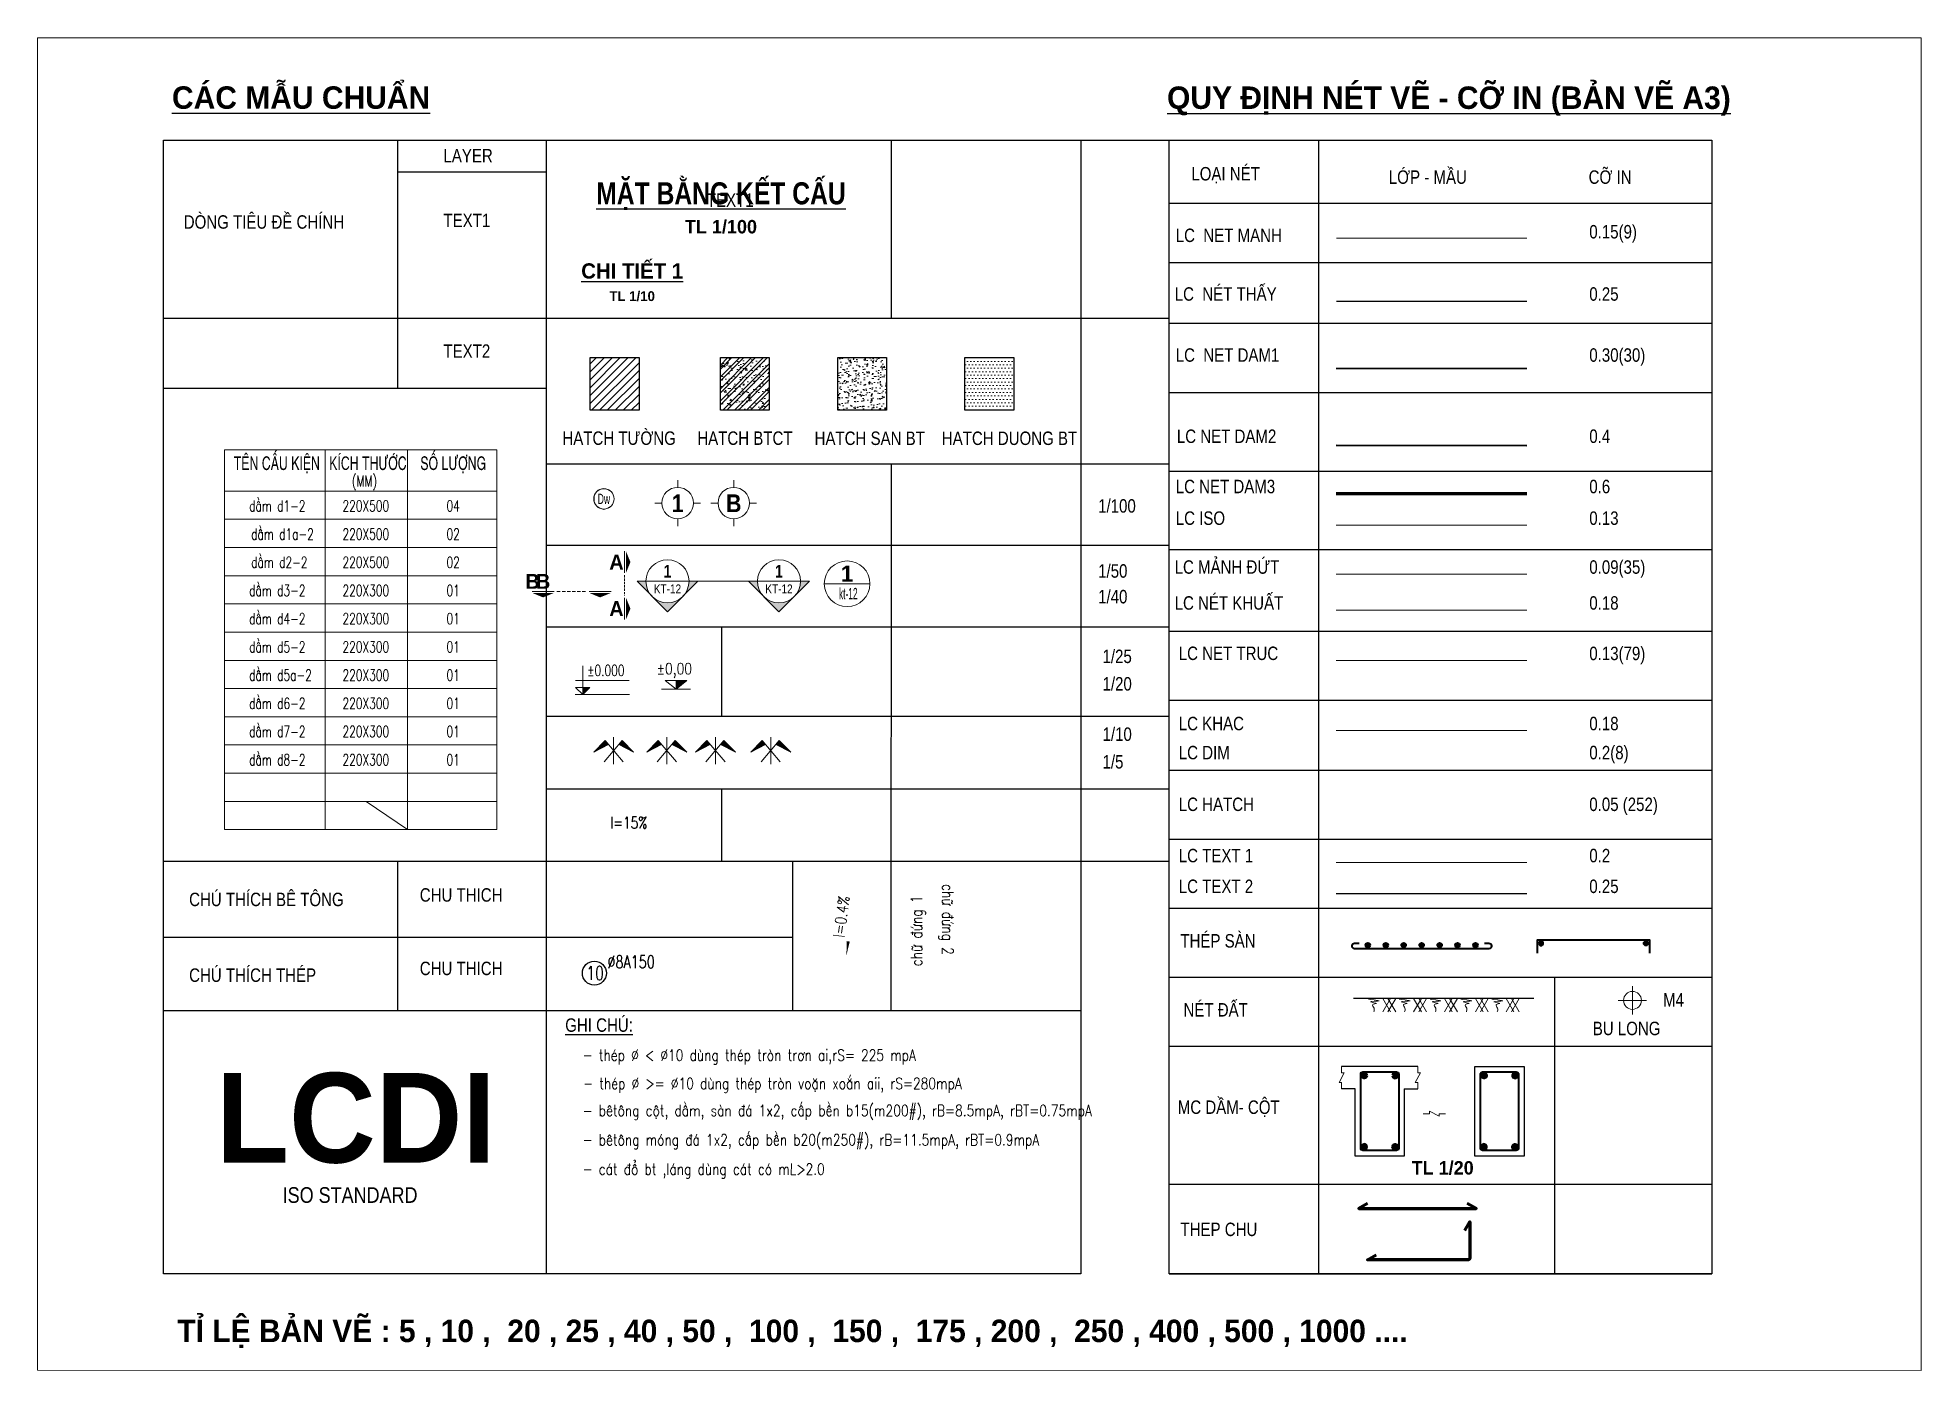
# Model space of a CAD drawing. Header units: millimetres. Extents: x 599058 to 599628, y 2309049 to 2309402.
# Drawn here: x 599282.5 to 599450.5, y 2309048.9 to 2309167.7 of the extents above; entities that cross this region are included whole.
import ezdxf
from ezdxf.enums import TextEntityAlignment as Align

# ---------------------------------------------------------------- set-up
doc = ezdxf.new("R2010")
doc.units = ezdxf.units.MM
doc.set_wipeout_variables(frame=1)
for name, pattern in [('CENTERX2', [4, 2.5, -0.5, 0.5, -0.5]), ('DASHDOT', [1, 0.5, -0.25, 0, -0.25]), ('HIDDEN', [0.375, 0.25, -0.125])]:
    doc.linetypes.add(name, pattern=pattern)
for name, color, linetype, lineweight in [('KICHTHUOC', 8, 'Continuous', 18), ('LC Dim', 8, 'Continuous', 18), ('LC Hatch', 252, 'Continuous', 9), ('LC Hatch @ 1 (1)', 252, 'Continuous', 0), ('LC ISO', 160, 'Continuous', 13), ('LC Khac', 4, 'Continuous', 9), ('LC MANH DUT', 35, 'HIDDEN', 5), ('LC Net dam 1', 30, 'Continuous', 30), ('LC Net dam2', 6, 'Continuous', 40), ('LC Net dam3', 1, 'Continuous', 60), ('LC Net khuat', 4, 'HIDDEN', 13), ('LC Net manh', 239, 'Continuous', 5), ('LC Net thay', 7, 'Continuous', 25), ('LC Net truc', 79, 'DASHDOT', 13), ('LC Text1', 3, 'Continuous', 20), ('LC Text2', 7, 'Continuous', 25), ('Text', 7, 'Continuous', 20), ('v-KICHTHUOC', 8, 'Continuous', 18), ('v-TEXT', 7, 'Continuous', 20)]:
    doc.layers.add(name, color=color, linetype=linetype, lineweight=lineweight)
doc.styles.add('arial', font='arial.ttf', dxfattribs={"width": 0.8})
doc.styles.add('Brief text', font='')
doc.styles.add('General text 2', font='arial.ttf')
doc.styles.add('LC 1', font='')
doc.styles.add('LC 2', font='', dxfattribs={"width": 0.7})
doc.styles.add('LC 3', font='vnsimli.shx', dxfattribs={"width": 0.75})
doc.styles.add('LC3', font='', dxfattribs={"width": 0.8})
doc.styles.add('T1', font='Vnsimli.shx', dxfattribs={"width": 0.7})
doc.styles.add('T2', font='', dxfattribs={"width": 0.8})
doc.styles.add('text', font='hoatbif.shx', dxfattribs={"width": 0.7})
doc.styles.add('text1', font='', dxfattribs={"width": 0.7, "height": 300})
doc.styles.get('Brief text').set_extended_font_data('.VnHelvetInsH', bold=True)
doc.styles.get('LC 1').set_extended_font_data('.VnAvantH', bold=True)
doc.styles.get('LC 2').set_extended_font_data('.VnArial NarrowH')
doc.styles.get('LC3').set_extended_font_data('.VnArialH', bold=True)
doc.styles.get('T2').set_extended_font_data('.VnArialH')
doc.styles.get('text1').set_extended_font_data('.VnHelvetInsH', bold=True)

msp = doc.modelspace()

# ---------------------------------------------------------------- texts
at = {"layer": 'LC Text1', "ltscale": 0.2, "style": 'LC 1', "width": 0.9}
for s, p in [('1', (599339.56, 2309124.91, 0)), ('B', (599344.56, 2309124.91, 0))]:
    msp.add_text(s, height=1.58, rotation=359.9992, dxfattribs=at).set_placement(p, align=Align.BOTTOM_CENTER)
at = {"layer": 'LC Text1', "style": 'LC 3', "width": 0.75}
msp.add_text(' I=15%%%', height=1.049, rotation=359.9992, dxfattribs=at).set_placement((599333.01, 2309097.18, 0))
at = {"layer": 'LC Text1', "color": 3, "style": 'LC 3', "width": 0.8}
for s, height, rotation, p in [('ch÷ ®øng 1', 1, 89.9992, (599361.35, 2309084.9, 0)), ('ch÷ ®øng 2', 1, 269.9992, (599363.16, 2309092.23, 0)), ('- thÐp %%C < %%C10 dïng thÐp trßn tr¬n ai,rS= 225 mpA', 0.9999, 359.9992, (599331.09, 2309076.48, 0)), ('- thÐp %%C >= %%C10 dïng thÐp trßn voÆn xo¾n aii, rS=280mpA', 0.9999, 359.9992, (599331.13, 2309073.95, 0)), ('- bªt«ng cét, dÇm, sµn ®¸ 1x2, cÊp bÒn b15(m200#), rB=8.5mpA, rBT=0.75mpA', 0.9999, 359.9992, (599331.08, 2309071.54, 0)), ('- bªt«ng mãng ®¸ 1x2, cÊp bÒn b20(m250#), rB=11.5mpA, rBT=0.9mpA', 0.9999, 359.9992, (599331.08, 2309068.93, 0)), ('- c¸t ®æ bt ,l¸ng dïng c¸t cã mL>2.0', 0.9999, 359.9992, (599331.08, 2309066.32, 0))]:
    msp.add_text(s, height=height, rotation=rotation, dxfattribs=at).set_placement(p)
at = {"layer": 'LC Text2', "lineweight": -2}
for s, height, style, p in [('%%uc¸c mÉu chuÈn', 1.9999, 'LC 1', (599294.46, 2309161.34, 0)), ('%%Uquy ®Þnh nÐt vÏ - cì in (b¶n vÏ A3)', 1.9999, 'LC 1', (599383.2, 2309161.33, 0)), ('tl 1/20', 1.2, 'LC 1', (599405.02, 2309066.33, 0)), ('iso standard', 1.3999, 'LC 2', (599304.33, 2309063.81, 0)), ('tØ lÖ b¶n vÏ : 5 , 10 ,  20 , 25 , 40 , 50 ,  100 ,  150 ,  175 , 200 ,  250 , 400 , 500 , 1000 ....', 1.9999, 'LC 1', (599294.94, 2309051.4, 0))]:
    msp.add_text(s, height=height, rotation=359.9992, dxfattribs=dict(at, style=style)).set_placement(p)
at = {"layer": 'LC Text2', "style": 'T2', "width": 0.8}
for s, height, p in [('layer', 1.2, (599318.67, 2309156.56, 0)), ('lo¹i nÐt', 1.2, (599385.37, 2309154.95, 0)), ('Líp - mÇu', 1.2, (599402.98, 2309154.65, 0)), ('cì in', 1.2, (599420.8, 2309154.65, 0)), ('text1', 1.2, (599342.16, 2309152.6, 0)), ('dßng tiªu ®Ò chÝnh', 1.1999, (599295.51, 2309150.65, 0)), ('text1', 1.2, (599318.67, 2309150.79, 0)), ('LC  Net manh', 1.1999, (599383.98, 2309149.46, 0)), ('0.15(9)', 1.2, (599420.86, 2309149.78, 0)), ('LC  nÐt thÊy', 1.1999, (599383.89, 2309144.23, 0)), ('0.25 ', 1.2, (599420.86, 2309144.23, 0)), ('text2', 1.2, (599318.67, 2309139.14, 0)), ('LC  Net dam1', 1.1999, (599383.98, 2309138.79, 0)), ('0.30(30)', 1.2, (599420.86, 2309138.79, 0)), ('HATCH T¦êNG', 1.1999, (599329.28, 2309131.38, 0)), ('LC Net dam2', 1.1999, (599384.08, 2309131.55, 0)), ('0.4', 1.2, (599420.86, 2309131.55, 0)), ('HATCH BTCT', 1.2, (599341.31, 2309131.38, 0)), ('HATCH SAN BT', 1.1999, (599351.77, 2309131.37, 0)), ('HATCH DUONG BT', 1.1999, (599363.12, 2309131.37, 0)), ('LC Net dam3', 1.1999, (599383.98, 2309127.07, 0)), ('0.6', 1.2, (599420.86, 2309127.07, 0)), ('1/100', 1.2, (599377.06, 2309125.34, 0)), ('LC iso', 1.2, (599383.98, 2309124.25, 0)), ('0.13', 1.2, (599420.86, 2309124.25, 0)), ('LC m¶nh ®øt', 1.1999, (599383.88, 2309119.89, 0)), ('0.09(35)', 1.2, (599420.86, 2309119.89, 0)), ('1/50', 1.2, (599377.06, 2309119.54, 0)), ('1/40', 1.2, (599377.06, 2309117.25, 0)), ('LC nÐt khuÊt', 1.1999, (599383.88, 2309116.69, 0)), ('0.18', 1.2, (599420.86, 2309116.69, 0)), ('1/25', 1.2, (599377.45, 2309111.93, 0)), ('LC Net truc', 1.1999, (599384.25, 2309112.2, 0)), ('0.13(79)', 1.2, (599420.86, 2309112.19, 0)), ('1/20', 1.2, (599377.45, 2309109.48, 0)), ('1/10', 1.2, (599377.45, 2309104.99, 0)), ('LC khac', 1.2, (599384.25, 2309105.94, 0)), ('0.18', 1.2, (599420.86, 2309105.94, 0)), ('LC dim', 1.2, (599384.25, 2309103.35, 0)), ('0.2(8)', 1.2, (599420.86, 2309103.35, 0)), ('1/5', 1.2, (599377.45, 2309102.53, 0)), ('LC Hatch', 1.2, (599384.25, 2309098.74, 0)), ('0.05 (252)', 1.2, (599420.86, 2309098.74, 0)), ('LC text 1', 1.2, (599384.25, 2309094.17, 0)), ('0.2', 1.2, (599420.86, 2309094.17, 0)), ('LC text 2', 1.2, (599384.25, 2309091.43, 0)), ('0.25', 1.2, (599420.86, 2309091.43, 0)), ('chó thÝch bª t«ng', 1.1999, (599295.99, 2309090.26, 0)), ('chu thich', 1.2, (599316.56, 2309090.66, 0)), ('thÐp sµn', 1.2, (599384.39, 2309086.57, 0)), ('chó thÝch thÐp', 1.1999, (599295.99, 2309083.51, 0)), ('chu thich', 1.2, (599316.56, 2309084.11, 0)), ('m4', 1.2, (599427.44, 2309081.31, 0)), ('nÐt ®Êt', 1.2, (599384.67, 2309080.42, 0)), ('%%Ughi chó:', 1.1999, (599329.53, 2309079.06, 0)), ('bu long', 1.2, (599421.17, 2309078.76, 0)), ('mc dÇm- cét', 1.1999, (599384.16, 2309071.74, 0)), ('thep chu', 1.2, (599384.4, 2309060.85, 0))]:
    msp.add_text(s, height=height, rotation=359.9992, dxfattribs=at).set_placement(p)
at = {"layer": 'LC Text2', "linetype": 'ByBlock', "style": 'LC 3', "width": 0.75}
msp.add_text('%%C8A150', height=1.111, rotation=359.9992, dxfattribs=at).set_placement((599333.3, 2309084.74, 0))
at = {"layer": 'LC Text2', "ltscale": 100, "style": 'LC 3', "width": 0.75}
msp.add_text('10', height=1.222, rotation=359.9992, dxfattribs=at).set_placement((599332.19, 2309084.29, 0), align=Align.MIDDLE_CENTER)
at = {"layer": 'LC Text2', "lineweight": -2, "style": 'LC 1'}
msp.add_text('LCDI', height=7.999, rotation=359.9992, dxfattribs=at).set_placement((599310.85, 2309071.4, 0), align=Align.MIDDLE)

# ---------------------------------------------------------------- blocks, each defined once
blk = doc.blocks.new('DXicon')
at = {"layer": 'LC Hatch', "ltscale": 50}
for points in [[(-1.15, 4.39), (-1.9, 5.26), (-4.45, 2.69)], [(4.45, 2.69), (1.9, 5.26), (1.15, 4.39)]]:
    blk.add_hatch(color=252, dxfattribs=at).paths.add_polyline_path(points)
at = {"layer": 'LC Net manh', "color": 8, "ltscale": 50}
for p, q in [((-1.9, 5.26), (-4.45, 2.69)), ((-4.45, 2.69), (-1.15, 4.39)), ((-2.13, 0.57), (1.9, 5.26)), ((2.13, 0.57), (-1.9, 5.26)), ((0, 0.04), (0, 6.04)), ((4.45, 2.69), (1.15, 4.39)), ((1.9, 5.26), (4.45, 2.69))]:
    blk.add_line(p, q, dxfattribs=at)
blk = doc.blocks.new('thep tron 2')
at = {"layer": 'LC Net dam2'}
for p, q in [((-0.5, 0.5), (0.5, 0.5)), ((0.35, 0.85), (-0.35, 0.15)), ((-0.35, 0.85), (0.35, 0.15)), ((0, 1), (0, 0))]:
    blk.add_line(p, q, dxfattribs=at)
blk.add_circle((0, 0.5), 0.5, dxfattribs=at)
blk = doc.blocks.new('theptron1')
at = {"layer": 'LC Net dam3'}
for p, q in [((-0.5, 0), (0.5, 0)), ((-0.35, 0.35), (0.35, -0.35)), ((0.35, 0.35), (-0.35, -0.35)), ((0, 0.5), (0, -0.5))]:
    blk.add_line(p, q, dxfattribs=at)
blk.add_circle((0, 0), 0.5, dxfattribs=at)
blk = doc.blocks.new('mat dat')
at = {"layer": 'LC Net manh'}
for p, q in [((2, 0), (3.73, -3)), ((3.73, 0), (2, -3)), ((3.15, 0), (4.88, -3)), ((4.88, 0), (3.15, -3))]:
    blk.add_line(p, q, dxfattribs=at)
blk.add_spline([(0, 0), (-1.21, -0.12), (1.21, -0.52), (-0.75, -0.75), (0.58, -1.1), (-0.23, -1.33), (0.06, -2.19), (0, -3)], degree=3, dxfattribs=at)
blk = doc.blocks.new('TTRUC')
at = {"layer": 'LC ISO'}
for p, q in [((0, 6.95), (0, 10.13)), ((-6.95, 0), (-10.13, 0)), ((6.95, 0), (10.13, 0)), ((0, -6.95), (0, -10.13))]:
    blk.add_line(p, q, dxfattribs=at)
at = {"layer": 'LC Net manh'}
blk.add_circle((0, 0), 6.95, dxfattribs=at)
blk = doc.blocks.new('TIEUDE1')
at = {"layer": 'LC Text2', "color": 7, "style": 'LC 1'}
blk.add_attdef('TIªU§Ò', text='', height=5, dxfattribs=at).set_placement((0, 0), align=Align.BOTTOM_CENTER)
blk.add_attdef('TL', text='', height=3, dxfattribs=at).set_placement((0, -2), align=Align.TOP_CENTER)
blk = doc.blocks.new('TIEUDE2')
at = {"layer": 'LC Text2', "color": 7, "style": 'LC 1'}
blk.add_attdef('%%UTIªU§Ò', text='', height=3.5, dxfattribs=at).set_placement((0, 0), align=Align.BOTTOM_CENTER)
blk.add_attdef('TL', text='', height=2.2, dxfattribs=at).set_placement((0, -1.8), align=Align.TOP_CENTER)
blk = doc.blocks.new('trich CT')
at = {"layer": 'LC ISO'}
blk.add_line((-500, 0), (500, 0), dxfattribs=at)
blk.add_circle((0, 0), 500, dxfattribs=at)
at = {"layer": 'LC Text1', "style": 'text1'}
blk.add_attdef('T', text='', height=350, dxfattribs=at).set_placement((0, 223), align=Align.MIDDLE_CENTER)
at = {"layer": 'LC Text1', "linetype": 'ByBlock', "style": 'text', "width": 0.7}
blk.add_attdef('KT', text='', height=250, dxfattribs=at).set_placement((0, -217), align=Align.MIDDLE_CENTER)
blk = doc.blocks.new('*U21')
at = {"layer": 'LC ISO'}
h = blk.add_hatch(color=256, dxfattribs=at)
h.paths.add_polyline_path([(0, -8.49), (4.24, -4.24, -0.198912), (0, -6, -0.198912), (-4.24, -4.24)])
h.paths.add_polyline_path([(8.49, 0), (6, 0, -0.198912), (4.24, -4.24)])
h.paths.add_polyline_path([(-4.24, -4.24, -0.198912), (-6, 0), (-8.49, 0)])
h = blk.add_hatch(color=256, dxfattribs=at)
h.paths.add_polyline_path([(31.08, -8.49), (35.32, -4.24, -0.198912), (31.08, -6, -0.198912), (26.84, -4.24)])
h.paths.add_polyline_path([(39.57, 0), (37.08, 0, -0.198912), (35.32, -4.24)])
h.paths.add_polyline_path([(26.84, -4.24, -0.198912), (25.08, 0), (22.59, 0)])
for p, q in [((-6, 0), (6, 0)), ((25.08, 0), (37.08, 0))]:
    blk.add_line(p, q, dxfattribs=at)
for points in [[(6, 0), (8.49, 0), (0, -8.49), (-8.49, 0), (-6, 0)], [(37.08, 0), (39.57, 0), (31.08, -8.49), (22.59, 0), (25.08, 0)]]:
    blk.add_lwpolyline(points, dxfattribs=at)
for centre in [(0, 0), (31.08, 0)]:
    blk.add_circle(centre, 6, dxfattribs=at)
at = {"layer": 'LC MANH DUT', "linetype": 'HIDDEN', "ltscale": 300}
blk.add_line((6, 0), (25.08, 0), dxfattribs=at)
at = {"layer": 'LC Text1', "style": 'Brief text', "width": 0.8, "flags": 8}
for tag, p in [('VIEW-NUMBER2', (0, 52)), ('VIEW-NUMBER1', (0, 0))]:
    blk.add_attdef(tag, text='', height=3.5, dxfattribs=at).set_placement(p, align=Align.BOTTOM_CENTER)
at = {"layer": 'LC Text1', "style": 'arial', "width": 0.8, "flags": 8}
for tag, p in [('SHEET-NUMBER2', (0, 51.13)), ('SHEET-NUMBER1', (0, -0.87))]:
    blk.add_attdef(tag, text='', height=2.5, dxfattribs=at).set_placement(p, align=Align.TOP_CENTER)
blk = doc.blocks.new('Caodo1')
at = {"layer": 'LC Text1'}
blk.add_hatch(color=4, dxfattribs=at).paths.add_polyline_path([(0, 200), (0, 0), (243, 200)])
at = {"layer": 'LC Text1', "color": 4}
for p, q in [((324, 0), (-324, 0)), ((0, 0), (0, 200))]:
    blk.add_line(p, q, dxfattribs=at)
blk.add_lwpolyline([(-243, 200), (243, 200), (0, 0), (0, 0)], close=True, dxfattribs=at)
at = {"layer": 'LC Text1', "color": 4, "style": 'T1', "width": 0.8}
blk.add_attdef('%%P0,00', text='', height=250, dxfattribs=at).set_placement((-39, 460), align=Align.MIDDLE_CENTER)
blk = doc.blocks.new('bu lon')
at = {"layer": 'LC Khac', "color": 9}
for p, q in [((0.79, 0), (-0.79, 0)), ((0, -0.79), (0, 0.79))]:
    blk.add_line(p, q, dxfattribs=at)
at = {"layer": 'LC Khac', "color": 7}
blk.add_circle((0, 0), 0.5, dxfattribs=at)
blk = doc.blocks.new('MM')
at = {"layer": 'LC Khac', "xscale": 2.289702860291335, "yscale": 2.289702860291335, "zscale": 2.289702860291335}
blk.add_blockref('bu lon', (0, 0), dxfattribs=at)
blk = doc.blocks.new('CT')
at = {"layer": 'LC Text1', "lineweight": 15}
blk.add_hatch(color=4, dxfattribs=at).paths.add_polyline_path([(3.25, 1.6), (1.64, 1.6), (1.64, 0)])
at = {"layer": 'LC Text1', "color": 4, "lineweight": 15, "ltscale": 50}
for p, q in [((12.09, 0), (0, 0)), ((0.05, 3.14), (12, 3.14))]:
    blk.add_line(p, q, dxfattribs=at)
for points in [[(1.64, 6.43), (1.64, 0)], [(1.64, 0), (0.03, 1.6), (1.64, 1.6)], [(1.64, 0), (3.25, 1.6), (1.64, 1.6)]]:
    blk.add_lwpolyline(points, dxfattribs=at)
at = {"layer": 'LC Text1', "color": 4, "style": 'LC 3', "width": 0.75}
blk.add_attdef('CT', (1.91, 3.5), '', height=2.2, dxfattribs=at)
blk = doc.blocks.new('*U22')
at = {"layer": 'Defpoints'}
blk.add_lwpolyline([(0, 2.97), (-1.75, 2.41), (-2.83, 0.92), (-2.83, -0.92), (-1.75, -2.41), (0, -2.98), (1.75, -2.41), (2.83, -0.92), (2.83, 0.92), (1.75, 2.41)], close=True, dxfattribs=at)
at = {"layer": 'LC Text1', "style": 'General text 2', "width": 0.6, "flags": 8}
blk.add_attdef('SYMBOL', text='', height=3, dxfattribs=at).set_placement((0, 0), align=Align.MIDDLE_CENTER)
blk.add_wipeout([(0, 2.97), (-1.75, 2.41), (-2.83, 0.92), (-2.83, -0.92), (-1.75, -2.41), (0, -2.98), (1.75, -2.41), (2.83, -0.92), (2.83, 0.92), (1.75, 2.41)]).dxf.layer = 'LC Net manh'
at = {"layer": 'LC ISO'}
blk.add_circle((0, 0), 2.98, dxfattribs=at)
blk = doc.blocks.new('matcatdoc')
at = {"layer": 'LC Khac', "color": 1, "ltscale": 2}
for p, q in [((0, 485), (0, 0)), ((0, -550), (0, -1036))]:
    blk.add_line(p, q, dxfattribs=at)
for points in [[(134, 243, 0, 471, 0), (37, 243, 275, 275, 0)], [(134, -793, 0, 471, 0), (37, -793, 275, 275, 0)]]:
    blk.add_lwpolyline(points, format="xyseb", dxfattribs=at)
at = {"layer": 'LC MANH DUT', "ltscale": 200}
blk.add_line((0, -49), (0, -506), dxfattribs=at)
at = {"ltscale": 2, "style": 'LC 1'}
for p in [(-179, 243), (-179, -793)]:
    blk.add_attdef('LC', text='', height=330, dxfattribs=at).set_placement(p, align=Align.MIDDLE_CENTER)
blk = doc.blocks.new('*U20')
at = {"layer": 'LC Khac', "color": 1, "ltscale": 2}
for p, q in [((0, 0), (-485, 0)), ((1271, 0), (785, 0))]:
    blk.add_line(p, q, dxfattribs=at)
for points in [[(-243, -134, 0, 471, 0), (-243, -37, 275, 275, 0)], [(1028, -134, 0, 471, 0), (1028, -37, 275, 275, 0)]]:
    blk.add_lwpolyline(points, format="xyseb", dxfattribs=at)
at = {"layer": 'LC MANH DUT', "ltscale": 300}
blk.add_line((66, 0), (732, 0), dxfattribs=at)
at = {"ltscale": 2, "style": 'LC 1'}
for p in [(-243, 222), (1028, 222)]:
    blk.add_attdef('LC', text='', height=330, dxfattribs=at).set_placement(p, align=Align.MIDDLE_CENTER)
blk = doc.blocks.new('DODOC1')
at = {"layer": 'KICHTHUOC'}
blk.add_lwpolyline([(-630, 0, 0, 0, 0), (762, 0, 0, 66.7, 0), (443, 0, 66.7, 66.7, 0)], format="xyseb", dxfattribs=at)
at = {"layer": 'Text', "style": 'T1', "width": 0.8}
blk.add_attdef('DOC', text='', height=250, dxfattribs=at).set_placement((-79, 226), align=Align.MIDDLE_CENTER)

# ---------------------------------------------------------------- hatches: boundary and pattern name
at = {"layer": 'LC Hatch', "ltscale": 3}
h = msp.add_hatch(dxfattribs=at)
h.set_pattern_fill('AR-CONC', color=256, scale=0.140639, angle=-0.0008)
h.set_pattern_definition([(49.99922, (599510.7697, 2308812.0995), (1.0087487, -0.088268), [0.1054795, -1.1602744]), (354.9992, (599510.7697, 2308812.0995), (-0.1951245, 1.0578806), [0.0843836, -0.9282195]), (100.45062, (599510.8538, 2308812.0921), (0.813625, 0.969612), [0.0896438, -0.9860815]), (46.1834, (599510.7697, 2308812.3808), (1.5009574, -0.2328054), [0.158219, -1.7404116]), (96.6348, (599510.8948, 2308812.3614), (1.314522, 1.369975), [0.1344657, -1.479122]), (351.1834, (599510.7697, 2308812.3808), (1.314521, 1.369976), [0.1265754, -1.392329]), (20.99922, (599510.9104, 2308812.31045), (0.8394783, -0.566252), [0.1054795, -1.1602744]), (325.9992, (599510.9104, 2308812.3104), (0.342211, 1.0198414), [0.0843836, -0.9282195]), (71.45062, (599510.9803, 2308812.2633), (1.1816896, 0.4535885), [0.0896438, -0.9860815]), (37.49922, (599510.76973, 2308812.0995), (0.01710794, 0.46817942), [0, -0.9169684, 0, -0.9422835, 0, -0.9317355]), (7.49922, (599510.76973, 2308812.0995), (0.3699868, 0.5546929), [0, -0.5372422, 0, -0.8958725, 0, -0.3551143]), (327.49922, (599510.4561, 2308812.0995), (0.75076382, -0.0317313), [0, -0.3515983, 0, -1.0969867, 0, -1.455617]), (317.49922, (599510.31547, 2308812.0995), (0.820191, 0.1407757), [0, -0.4570778, 0, -0.7285117, 0, -1.033699])])
h.paths.add_polyline_path([(599358.19, 2309139.16), (599353.83, 2309139.16), (599353.83, 2309134.46), (599358.19, 2309134.46)])
h = msp.add_hatch(dxfattribs=at)
h.set_pattern_fill('DOTS', color=256, scale=4.922376, angle=-0.0008)
h.set_pattern_definition([(359.99922, (599511.52158, 2308812.09948), (0.15382847, 0.3076464), [0, -0.30764852])])
h.paths.add_polyline_path([(599369.54, 2309139.16), (599365.18, 2309139.16), (599365.18, 2309134.46), (599369.54, 2309134.46)])
at = {"layer": 'LC Hatch @ 1 (1)', "ltscale": 2}
h = msp.add_hatch(dxfattribs=at)
h.set_pattern_fill('ANSI31', color=256, scale=3.999782, angle=-0.0008)
h.set_pattern_definition([(44.99922, (599511.5216, 2308812.0995), (-0.3535293, 0.353539), [])])
h.paths.add_polyline_path([(599336.11, 2309134.46), (599336.11, 2309139.16), (599331.76, 2309139.16), (599331.76, 2309134.46)])
h = msp.add_hatch(dxfattribs=at)
h.set_pattern_fill('BTCT', color=256, scale=0.199986, angle=-0.0008)
h.set_pattern_definition([(49.9992, (599333.7456, 2309383.408), (1.4344197, -0.125515), [0.14999, -1.649886]), (354.9992, (599333.7456, 2309383.408), (-0.277463, 1.504284), [0.119992, -1.319909]), (100.4506, (599333.8651, 2309383.3976), (1.156958, 1.378768), [0.127472, -1.4021875]), (46.1834, (599333.7456, 2309383.808), (2.13433, -0.331044), [0.224984, -2.47483]), (96.6348, (599333.9234, 2309383.7804), (1.869223, 1.948076), [0.191207, -2.10328]), (351.1834, (599333.7456, 2309383.808), (1.869222, 1.948077), [0.179988, -1.979863]), (20.9992, (599333.9456, 2309383.708), (1.193721, -0.8051986), [0.14999, -1.649886]), (325.9992, (599333.9456, 2309383.708), (0.486617, 1.450193), [0.119992, -1.319909]), (71.4506, (599334.045, 2309383.6409), (1.680338, 0.6449935), [0.127472, -1.4021875]), (37.49922, (599333.74556, 2309383.40803), (0.0243271, 0.6657414), [0, -1.30391, 0, -1.3399075, 0, -1.3249086]), (7.4992, (599333.74556, 2309383.408), (0.5261136, 0.7887618), [0, -0.7639473, 0, -1.273912, 0, -0.5049652]), (327.49922, (599333.2996, 2309383.40804), (1.0675706, -0.0451212), [0, -0.4999655, 0, -1.5598924, 0, -2.0698572]), (317.4992, (599333.0996, 2309383.408), (1.1662946, 0.2001802), [0, -0.649955, 0, -1.0359285, 0, -1.4698986]), (44.9992, (599333.7456, 2309383.408), (-0.5302862, 0.5303007), []), (44.9992, (599334.0991, 2309383.408), (-0.5302862, 0.5303007), [])])
h.paths.add_polyline_path([(599347.73, 2309139.16), (599343.37, 2309139.16), (599343.37, 2309134.46), (599347.73, 2309134.46)])

# ---------------------------------------------------------------- linework, layer by layer
at = {"layer": 'LC ISO', "ltscale": 0.5}
msp.add_line((599398.29, 2309124.22), (599415.3, 2309124.22), dxfattribs=at)
at = {"layer": 'LC Khac', "ltscale": 0.5}
msp.add_line((599398.29, 2309105.91), (599415.3, 2309105.91), dxfattribs=at)
at = {"layer": 'LC MANH DUT', "ltscale": 300}
msp.add_line((599398.29, 2309119.86), (599415.3, 2309119.86), dxfattribs=at)
at = {"layer": 'LC Net dam 1'}
msp.add_line((599398.29, 2309138.2), (599415.3, 2309138.2), dxfattribs=at)
at = {"layer": 'LC Net dam2', "ltscale": 5}
msp.add_line((599415.3, 2309131.31), (599398.29, 2309131.32), dxfattribs=at)
at = {"layer": 'LC Net dam2', "elevation": 0}
msp.add_lwpolyline([(599411.51, 2309086.95), (599411.91, 2309086.95, -0.414214), (599412.14, 2309086.73), (599412.14, 2309086.7, -0.414214), (599411.91, 2309086.47), (599405.92, 2309086.47), (599399.93, 2309086.47, -0.414214), (599399.7, 2309086.7), (599399.7, 2309086.73, -0.414214), (599399.93, 2309086.95), (599400.33, 2309086.95)], format="xyb", dxfattribs=at)
msp.add_lwpolyline([(599416.24, 2309086.06), (599416.24, 2309087.26), (599426.24, 2309087.26), (599426.24, 2309086.06)], dxfattribs=at)
for points in [[(599400.47, 2309068.68), (599400.47, 2309075.28, -0.414214), (599400.67, 2309075.48), (599403.66, 2309075.48, -0.414214), (599403.86, 2309075.28), (599403.86, 2309068.68, -0.414214), (599403.66, 2309068.48), (599400.67, 2309068.48, -0.414214)], [(599411.15, 2309068.68), (599411.15, 2309075.28, -0.414214), (599411.35, 2309075.48), (599414.35, 2309075.48, -0.414214), (599414.55, 2309075.28), (599414.55, 2309068.68, -0.414214), (599414.35, 2309068.48), (599411.35, 2309068.48, -0.414214)]]:
    msp.add_lwpolyline(points, format="xyb", close=True, dxfattribs=at)
at = {"layer": 'LC Net dam3', "ltscale": 0.5}
msp.add_line((599398.29, 2309127.04), (599415.3, 2309127.04), dxfattribs=at)
at = {"layer": 'LC Net dam3', "ltscale": 5, "elevation": 0}
msp.add_lwpolyline([(599401.08, 2309063.76), (599400.3, 2309063.31), (599410.76, 2309063.31), (599409.98, 2309063.76)], dxfattribs=at)
at = {"layer": 'LC Net dam3', "elevation": 0}
msp.add_lwpolyline([(599409.77, 2309061.34), (599410.22, 2309062.12), (599410.22, 2309058.92, -0.414214), (599410.02, 2309058.72), (599401.07, 2309058.72), (599401.85, 2309059.17)], format="xyb", dxfattribs=at)
at = {"layer": 'LC Net khuat', "ltscale": 300}
msp.add_line((599398.29, 2309116.66), (599415.3, 2309116.66), dxfattribs=at)
at = {"layer": 'LC Net manh'}
msp.add_line((599398.3, 2309149.8), (599415.3, 2309149.8), dxfattribs=at)
at = {"layer": 'LC Net manh', "elevation": 0}
for points in [[(599398.77, 2309073.98), (599398.77, 2309074.55), (599398.54, 2309074.55), (599399, 2309075.41), (599398.77, 2309075.41), (599398.77, 2309075.98)], [(599405.56, 2309073.98), (599405.56, 2309074.55), (599405.33, 2309074.55), (599405.8, 2309075.41), (599405.56, 2309075.41), (599405.56, 2309075.98)], [(599406.05, 2309071.76), (599406.62, 2309071.76), (599406.62, 2309071.99), (599407.47, 2309071.53), (599407.47, 2309071.76), (599408.05, 2309071.76)]]:
    msp.add_lwpolyline(points, dxfattribs=at)
at = {"layer": 'LC Net thay'}
for p, q in [((599314.57, 2309158.54, 0), (599314.57, 2309136.43, 0)), ((599327.83, 2309158.54), (599327.83, 2309057.48)), ((599358.59, 2309158.54), (599358.59, 2309142.69)), ((599375.51, 2309158.54), (599383.39, 2309158.54)), ((599396.71, 2309158.54), (599396.71, 2309057.48)), ((599327.83, 2309155.7), (599314.57, 2309155.7, 0)), ((599383.39, 2309152.93), (599431.78, 2309152.93)), ((599383.39, 2309147.64), (599431.78, 2309147.64)), ((599398.3, 2309144.2), (599415.3, 2309144.2)), ((599293.7, 2309142.69, 0), (599358.59, 2309142.69)), ((599293.7, 2309142.69, 0), (599383.39, 2309142.69)), ((599383.39, 2309142.22), (599431.78, 2309142.22)), ((599293.7, 2309136.43, 0), (599327.83, 2309136.43)), ((599383.39, 2309136.04), (599431.78, 2309136.04)), ((599327.83, 2309129.7), (599383.39, 2309129.7)), ((599358.59, 2309129.7), (599358.58, 2309080.96)), ((599383.39, 2309129.04), (599431.78, 2309129.04)), ((599327.83, 2309122.43), (599383.39, 2309122.43)), ((599383.39, 2309122.05), (599431.78, 2309122.05)), ((599327.83, 2309115.16), (599383.39, 2309115.16)), ((599343.46, 2309115.16), (599343.46, 2309107.2)), ((599383.39, 2309114.78), (599431.78, 2309114.78)), ((599383.39, 2309108.63), (599431.78, 2309108.63)), ((599327.83, 2309107.2), (599383.39, 2309107.2)), ((599383.39, 2309102.37), (599431.78, 2309102.37)), ((599327.83, 2309100.72), (599358.58, 2309100.72)), ((599327.83, 2309100.72), (599383.39, 2309100.72)), ((599343.46, 2309100.72), (599343.46, 2309094.27)), ((599383.39, 2309096.22), (599431.78, 2309096.22)), ((599293.7, 2309094.28, 0), (599383.39, 2309094.27)), ((599314.57, 2309094.28, 0), (599314.57, 2309080.96, 0)), ((599349.83, 2309080.96), (599349.83, 2309094.27)), ((599398.29, 2309091.4), (599415.3, 2309091.4)), ((599383.39, 2309090.07), (599431.78, 2309090.07)), ((599293.7, 2309087.51, 0), (599349.83, 2309087.51)), ((599383.39, 2309083.92), (599431.78, 2309083.92)), ((599417.76, 2309083.92), (599417.76, 2309057.48)), ((599293.7, 2309080.96, 0), (599375.51, 2309080.96)), ((599293.7, 2309080.96, 0), (599375.51, 2309080.96)), ((599415.9, 2309082.03), (599399.82, 2309082.03)), ((599383.39, 2309077.77), (599431.78, 2309077.77)), ((599405.56, 2309075.98), (599398.77, 2309075.98)), ((599399.97, 2309073.98), (599398.77, 2309073.98)), ((599404.36, 2309073.98), (599405.56, 2309073.98)), ((599383.39, 2309065.47), (599431.78, 2309065.47)), ((599383.39, 2309057.48), (599431.78, 2309057.48))]:
    msp.add_line(p, q, dxfattribs=at)
at = {"layer": 'LC Net thay', "elevation": 0}
for points in [[(599293.7, 2309158.54), (599375.51, 2309158.54), (599375.51, 2309057.48), (599293.7, 2309057.48)], [(599383.39, 2309158.54), (599431.78, 2309158.54), (599431.78, 2309057.48), (599383.39, 2309057.48)], [(599410.65, 2309075.98), (599415.05, 2309075.98), (599415.05, 2309067.98), (599410.65, 2309067.98)]]:
    msp.add_lwpolyline(points, close=True, dxfattribs=at)
msp.add_lwpolyline([(599404.36, 2309073.98), (599404.36, 2309067.98), (599399.97, 2309067.98), (599399.97, 2309073.98)], dxfattribs=at)
at = {"layer": 'LC Net truc', "linetype": 'CENTERX2', "ltscale": 200}
msp.add_line((599398.29, 2309112.16), (599415.3, 2309112.16), dxfattribs=at)
at = {"layer": 'LC Text1'}
msp.add_line((599398.29, 2309094.14), (599415.3, 2309094.14), dxfattribs=at)
at = {"layer": 'LC Text2', "ltscale": 2, "elevation": 0}
for points in [[(599331.76, 2309139.16), (599336.11, 2309139.16), (599336.11, 2309134.46), (599331.76, 2309134.46)], [(599343.37, 2309139.16), (599347.73, 2309139.16), (599347.73, 2309134.46), (599343.37, 2309134.46)], [(599353.83, 2309139.16), (599358.19, 2309139.16), (599358.19, 2309134.46), (599353.83, 2309134.46)], [(599365.18, 2309139.16), (599369.54, 2309139.16), (599369.54, 2309134.46), (599365.18, 2309134.46)]]:
    msp.add_lwpolyline(points, close=True, dxfattribs=at)
at = {"layer": 'LC Text2', "ltscale": 100}
msp.add_circle((599332.13, 2309084.29, 0), 1.07, dxfattribs=at)

# ---------------------------------------------------------------- block references
at = {"layer": 'LC Dim'}
for p, xscale, yscale, zscale, rotation in [((599400.79, 2309075.16, 0), 0.3999724020385234, 0.3999724020385234, 0.3999724020385234, 359.999216292062), ((599403.54, 2309075.16, 0), -0.3999724020385234, 0.3999724020385226, 0.3999724020385226, 359.999216292062), ((599411.47, 2309075.16, 0), 0.3999724020385234, 0.3999724020385234, 0.3999724020385234, 359.999216292062), ((599414.23, 2309075.16, 0), -0.3999724020385234, 0.3999724020385226, 0.3999724020385226, 359.999216292062), ((599400.79, 2309068.8, 0), -0.399972402038523, 0.3999724020385226, 0.3999724020385226, 179.9992162950231), ((599403.54, 2309068.8, 0), 0.399972402038523, 0.399972402038523, 0.399972402038523, 179.9992162950232), ((599411.47, 2309068.8, 0), -0.399972402038523, 0.3999724020385226, 0.3999724020385226, 179.9992162950231), ((599414.23, 2309068.8, 0), 0.399972402038523, 0.399972402038523, 0.399972402038523, 179.9992162950232)]:
    msp.add_blockref('theptron1', p, dxfattribs=dict(at, xscale=xscale, yscale=yscale, zscale=zscale, rotation=rotation))
at = {"layer": 'LC Hatch', "xscale": 0.3999724020385234, "yscale": 0.3999724020385234, "zscale": 0.3999724020385234, "rotation": 359.999216292062}
for p in [(599333.85, 2309102.91, 0), (599338.59, 2309102.91, 0), (599342.93, 2309102.91, 0), (599347.86, 2309102.91, 0)]:
    msp.add_blockref('DXicon', p, dxfattribs=at)
at = {"layer": 'LC ISO', "xscale": 0.2015549319813593, "yscale": 0.2015549319813593, "zscale": 0.2015549319813593, "rotation": 359.999216292062}
for p in [(599339.56, 2309126.19, 0), (599344.56, 2309126.19, 0)]:
    msp.add_blockref('TTRUC', p, dxfattribs=at)
at = {"layer": 'LC ISO'}
ref = msp.add_blockref('*U21', (599338.65, 2309119.22, 0), dxfattribs=dict(at, xscale=0.3199779216309187, yscale=0.3199779216309187, zscale=0.3199779216309187, rotation=359.999216292062))
ref.add_attrib('VIEW-NUMBER1', '1', dxfattribs={"layer": 'LC Text1', "height": 1.12, "rotation": 359.9992, "style": 'Brief text', "width": 0.8}).set_placement((599338.65, 2309119.22, 0), align=Align.BOTTOM_CENTER)
ref.add_attrib('SHEET-NUMBER1', 'KT-12', dxfattribs={"layer": 'LC Text1', "height": 0.8, "rotation": 359.9992, "style": 'arial', "width": 0.8}).set_placement((599338.65, 2309118.94, 0), align=Align.TOP_CENTER)
ref.add_attrib('VIEW-NUMBER2', '1', dxfattribs={"layer": 'LC Text1', "height": 1.12, "rotation": 359.9992, "style": 'Brief text', "width": 0.8}).set_placement((599348.59, 2309119.22, 0), align=Align.BOTTOM_CENTER)
ref.add_attrib('SHEET-NUMBER2', 'KT-12', dxfattribs={"layer": 'LC Text1', "height": 0.8, "rotation": 359.9992, "style": 'arial', "width": 0.8}).set_placement((599348.59, 2309118.94, 0), align=Align.TOP_CENTER)
ref = msp.add_blockref('trich CT', (599354.67, 2309119, 0), dxfattribs=dict(at, xscale=0.004072861831046292, yscale=0.004072861831046292, zscale=0.004072861831046292, rotation=359.999216292062))
ref.add_attrib('T', '1', dxfattribs={"layer": 'LC Text2', "height": 1.43, "rotation": 359.9992, "style": 'text1'}).set_placement((599354.67, 2309119.91, 0), align=Align.MIDDLE_CENTER)
ref.add_attrib('KT', ' kt-12', dxfattribs={"layer": 'LC Text2', "linetype": 'ByBlock', "height": 1.018, "rotation": 359.9992, "style": 'text', "width": 0.55}).set_placement((599354.67, 2309118.12, 0), align=Align.MIDDLE_CENTER)
at = {"layer": 'LC Khac', "xscale": 0.3999724020385234, "yscale": 0.3999724020385234, "zscale": 0.3999724020385234, "rotation": 359.999216292062}
for p in [(599401.64, 2309082.03, 0), (599404.39, 2309082.03, 0), (599407.14, 2309082.03, 0), (599409.9, 2309082.03, 0), (599412.65, 2309082.03, 0)]:
    msp.add_blockref('mat dat', p, dxfattribs=at)
at = {"layer": 'LC MANH DUT', "xscale": 0.6987324145411622, "yscale": 0.6987324145411622, "zscale": 0.6987324145411622, "rotation": 359.999216292062}
msp.add_blockref('MM', (599424.71, 2309081.86, 0), dxfattribs=at)
at = {"layer": 'LC Net dam2'}
for p, xscale, yscale, zscale, rotation in [((599401.11, 2309086.59, 0), 0.3999724020385234, 0.3999724020385234, 0.3999724020385234, 359.999216292062), ((599402.71, 2309086.59, 0), 0.3999724020385234, 0.3999724020385234, 0.3999724020385234, 359.999216292062), ((599404.31, 2309086.59, 0), 0.3999724020385234, 0.3999724020385234, 0.3999724020385234, 359.999216292062), ((599405.91, 2309086.59, 0), 0.3999724020385234, 0.3999724020385234, 0.3999724020385234, 359.999216292062), ((599407.51, 2309086.59, 0), 0.3999724020385234, 0.3999724020385234, 0.3999724020385234, 359.999216292062), ((599409.11, 2309086.59, 0), 0.3999724020385234, 0.3999724020385234, 0.3999724020385234, 359.999216292062), ((599410.71, 2309086.59, 0), 0.3999724020385234, 0.3999724020385234, 0.3999724020385234, 359.999216292062), ((599416.56, 2309087.14, 0), -0.399972402038523, 0.3999724020385226, 0.3999724020385226, 179.9992162950231), ((599425.92, 2309087.14, 0), 0.399972402038523, 0.399972402038523, 0.399972402038523, 179.9992162950232)]:
    msp.add_blockref('thep tron 2', p, dxfattribs=dict(at, xscale=xscale, yscale=yscale, zscale=zscale, rotation=rotation))
at = {"layer": 'LC Net manh'}
ref = msp.add_blockref('matcatdoc', (599334.81, 2309119.96, 0), dxfattribs=dict(at, xscale=0.003999724020386486, yscale=0.003999724020386486, zscale=0.003999724020386486, rotation=359.999216292062))
ref.add_attrib('LC', 'A', dxfattribs={"layer": '0', "ltscale": 2, "height": 1.32, "rotation": 359.9992, "style": 'LC 1'}).set_placement((599334.1, 2309116.79, 0), align=Align.MIDDLE_CENTER)
ref.add_attrib('LC', 'A', dxfattribs={"layer": '0', "ltscale": 2, "height": 1.32, "rotation": 359.9992, "style": 'LC 1'}).set_placement((599334.1, 2309120.93, 0), align=Align.MIDDLE_CENTER)
ref = msp.add_blockref('*U20', (599328.53, 2309118.32, 0), dxfattribs=dict(at, xscale=0.003999724020386486, yscale=0.003999724020386486, zscale=0.003999724020386486, rotation=359.999216292062))
ref.add_attrib('LC', 'B', dxfattribs={"layer": '0', "ltscale": 2, "height": 1.32, "rotation": 359.9992, "style": 'LC 1'}).set_placement((599326.61, 2309119.21, 0), align=Align.MIDDLE_CENTER)
ref.add_attrib('LC', 'B', dxfattribs={"layer": '0', "ltscale": 2, "height": 1.32, "rotation": 359.9992, "style": 'LC 1'}).set_placement((599327.56, 2309119.21, 0), align=Align.MIDDLE_CENTER)
at = {"layer": 'LC Text1'}
ref = msp.add_blockref('CT', (599330.43, 2309109.12, 0), dxfattribs=dict(at, xscale=0.3999724020385234, yscale=0.3999724020385234, zscale=0.3999724020385234, rotation=359.999216292062))
ref.add_attrib('CT', '%%P0.000', (599331.49, 2309110.78, 0), dxfattribs={"color": 3, "height": 0.992, "rotation": 359.9992, "style": 'LC 3', "width": 0.7})
ref = msp.add_blockref('Caodo1', (599339.41, 2309109.59, 0), dxfattribs=dict(at, xscale=0.003999724020386486, yscale=0.003999724020386486, zscale=0.003999724020386486, rotation=359.999216292062))
ref.add_attrib('%%P0,00', '%%p0,00', dxfattribs={"layer": 'LC Text2', "height": 1, "rotation": 359.9992, "style": 'T1', "width": 0.8}).set_placement((599339.26, 2309111.43, 0), align=Align.MIDDLE_CENTER)
at = {"layer": 'LC Text2'}
ref = msp.add_blockref('TIEUDE1', (599343.42, 2309152.23, 0), dxfattribs=dict(at, xscale=0.3999724020385234, yscale=0.3999724020385234, zscale=0.3999724020385234, rotation=359.999216292062))
ref.add_attrib('TIªU§Ò', '%%UmÆt b»ng kÕt cÊu', dxfattribs={"color": 7, "height": 1.9696, "rotation": 359.9992, "style": 'LC3', "width": 0.8}).set_placement((599343.42, 2309152.23, 0), align=Align.BOTTOM_CENTER)
ref.add_attrib('TL', 'TL 1/100', dxfattribs={"color": 7, "height": 1.2, "rotation": 359.9992, "style": 'LC 1'}).set_placement((599343.42, 2309151.43, 0), align=Align.TOP_CENTER)
ref = msp.add_blockref('TIEUDE2', (599335.5, 2309145.8, 0), dxfattribs=dict(at, xscale=0.3999724020385234, yscale=0.3999724020385234, zscale=0.3999724020385234, rotation=359.999216292062))
ref.add_attrib('%%UTIªU§Ò', '%%Uchi tiÕt 1', dxfattribs={"color": 7, "height": 1.3584, "rotation": 359.9992, "style": 'LC 1'}).set_placement((599335.5, 2309145.8, 0), align=Align.BOTTOM_CENTER)
ref.add_attrib('TL', 'TL 1/10', dxfattribs={"color": 7, "height": 0.88, "rotation": 359.9992, "style": 'LC 1'}).set_placement((599335.5, 2309145.08, 0), align=Align.TOP_CENTER)
at = {"layer": 'v-KICHTHUOC'}
ref = msp.add_blockref('DODOC1', (599355.01, 2309088.88, 0), dxfattribs=dict(at, xscale=-0.003999782317136965, yscale=0.003999782317136964, zscale=0.003999782317136964, rotation=82.3267871807796))
ref.add_attrib('DOC', 'I=0.4%', dxfattribs={"layer": 'v-TEXT', "height": 1, "rotation": 82.3268, "style": 'T1', "width": 0.8}).set_placement((599354.16, 2309089.32, 0), align=Align.MIDDLE_CENTER)

msp.set_redraw_order([(e.dxf.handle, doc.entitydb.next_handle()) for e in msp.query("TEXT MTEXT ATTDEF DIMENSION ARC_DIMENSION")])  # texts and dimensions are drawn at this point

# ---------------------------------------------------------------- next in the draw order: wipeouts: each hides what was drawn before it
at = {"ltscale": 500}
msp.add_wipeout([(599299.13, 2309130.95), (599323.43, 2309130.95), (599323.43, 2309097.09), (599299.13, 2309097.09)], dxfattribs=at).translate(0, 0, 0).dxf.layer = 'LC Net truc'

# ---------------------------------------------------------------- next in the draw order: linework, layer by layer
at = {"layer": 'LC Dim', "ltscale": 3, "elevation": 0}
msp.add_lwpolyline([(599282.48, 2309167.68), (599450.47, 2309167.68), (599450.47, 2309048.88), (599282.48, 2309048.89)], close=True, dxfattribs=at)
at = {"layer": 'LC MANH DUT', "ltscale": 500, "elevation": 0}
for points in [[(599299.13, 2309130.95), (599308.13, 2309130.95), (599308.13, 2309127.26), (599299.13, 2309127.26)], [(599308.13, 2309130.95), (599315.46, 2309130.95), (599315.46, 2309127.26), (599308.13, 2309127.26)], [(599315.46, 2309130.95), (599323.43, 2309130.95), (599323.43, 2309127.26), (599315.46, 2309127.26)], [(599299.13, 2309127.26), (599308.13, 2309127.26), (599308.13, 2309124.75), (599299.13, 2309124.75)], [(599308.13, 2309127.26), (599315.46, 2309127.26), (599315.46, 2309124.75), (599308.13, 2309124.75)], [(599315.46, 2309127.26), (599323.43, 2309127.26), (599323.43, 2309124.75), (599315.46, 2309124.75)], [(599299.13, 2309124.75), (599308.13, 2309124.75), (599308.13, 2309122.23), (599299.13, 2309122.23)], [(599308.13, 2309124.75), (599315.46, 2309124.75), (599315.46, 2309122.23), (599308.13, 2309122.23)], [(599315.46, 2309124.75), (599323.43, 2309124.75), (599323.43, 2309122.23), (599315.46, 2309122.23)], [(599299.13, 2309122.23), (599308.13, 2309122.23), (599308.13, 2309119.72), (599299.13, 2309119.72)], [(599308.13, 2309122.23), (599315.46, 2309122.23), (599315.46, 2309119.72), (599308.13, 2309119.72)], [(599315.46, 2309122.23), (599323.43, 2309122.23), (599323.43, 2309119.72), (599315.46, 2309119.72)], [(599299.13, 2309119.72), (599308.13, 2309119.72), (599308.13, 2309117.2), (599299.13, 2309117.2)], [(599308.13, 2309119.72), (599315.46, 2309119.72), (599315.46, 2309117.2), (599308.13, 2309117.2)], [(599315.46, 2309119.72), (599323.43, 2309119.72), (599323.43, 2309117.2), (599315.46, 2309117.2)], [(599299.13, 2309117.2), (599308.13, 2309117.2), (599308.13, 2309114.69), (599299.13, 2309114.69)], [(599308.13, 2309117.2), (599315.46, 2309117.2), (599315.46, 2309114.69), (599308.13, 2309114.69)], [(599315.46, 2309117.2), (599323.43, 2309117.2), (599323.43, 2309114.69), (599315.46, 2309114.69)], [(599299.13, 2309114.69), (599308.13, 2309114.69), (599308.13, 2309112.17), (599299.13, 2309112.17)], [(599308.13, 2309114.69), (599315.46, 2309114.69), (599315.46, 2309112.17), (599308.13, 2309112.17)], [(599315.46, 2309114.69), (599323.43, 2309114.69), (599323.43, 2309112.17), (599315.46, 2309112.17)], [(599299.13, 2309112.17), (599308.13, 2309112.17), (599308.13, 2309109.66), (599299.13, 2309109.66)], [(599308.13, 2309112.17), (599315.46, 2309112.17), (599315.46, 2309109.66), (599308.13, 2309109.66)], [(599315.46, 2309112.17), (599323.43, 2309112.17), (599323.43, 2309109.66), (599315.46, 2309109.66)], [(599299.13, 2309109.66), (599308.13, 2309109.66), (599308.13, 2309107.14), (599299.13, 2309107.15)], [(599308.13, 2309109.66), (599315.46, 2309109.66), (599315.46, 2309107.14), (599308.13, 2309107.14)], [(599315.46, 2309109.66), (599323.43, 2309109.66), (599323.43, 2309107.14), (599315.46, 2309107.14)], [(599299.13, 2309107.15), (599308.13, 2309107.14), (599308.13, 2309104.63), (599299.13, 2309104.63)], [(599308.13, 2309107.14), (599315.46, 2309107.14), (599315.46, 2309104.63), (599308.13, 2309104.63)], [(599315.46, 2309107.14), (599323.43, 2309107.14), (599323.43, 2309104.63), (599315.46, 2309104.63)], [(599299.13, 2309104.63), (599308.13, 2309104.63), (599308.13, 2309102.12), (599299.13, 2309102.12)], [(599308.13, 2309104.63), (599315.46, 2309104.63), (599315.46, 2309102.12), (599308.13, 2309102.12)], [(599315.46, 2309104.63), (599323.43, 2309104.63), (599323.43, 2309102.12), (599315.46, 2309102.12)], [(599299.13, 2309102.12), (599308.13, 2309102.12), (599308.13, 2309099.6), (599299.13, 2309099.6)], [(599308.13, 2309102.12), (599315.46, 2309102.12), (599315.46, 2309099.6), (599308.13, 2309099.6)], [(599315.46, 2309102.12), (599323.43, 2309102.12), (599323.43, 2309099.6), (599315.46, 2309099.6)], [(599299.13, 2309099.6), (599308.13, 2309099.6), (599308.13, 2309097.09), (599299.13, 2309097.09)], [(599308.13, 2309099.6), (599315.46, 2309099.6), (599315.46, 2309097.09), (599308.13, 2309097.09)], [(599311.79, 2309099.6), (599323.43, 2309099.6), (599323.43, 2309097.09), (599315.46, 2309097.09)]]:
    msp.add_lwpolyline(points, close=True, dxfattribs=at)

# ---------------------------------------------------------------- next in the draw order: texts
at = {"layer": 'LC Text1', "color": 3, "style": 'LC 3', "width": 0.7}
for s, p in [('(MM)', (599310.51, 2309127.66, 0)), ('dÇm d1-2', (599301.34, 2309125.44, 0)), ('220X500', (599309.67, 2309125.44, 0)), ('04', (599318.94, 2309125.44, 0)), ('dÇm d1a-2', (599301.51, 2309122.93, 0)), ('220X500', (599309.67, 2309122.93, 0)), ('02', (599318.94, 2309122.93, 0)), ('dÇm d2-2', (599301.51, 2309120.42, 0)), ('220X500', (599309.67, 2309120.42, 0)), ('02', (599318.94, 2309120.41, 0)), ('dÇm d3-2', (599301.34, 2309117.9, 0)), ('220X300', (599309.67, 2309117.9, 0)), ('01', (599318.94, 2309117.9, 0)), ('dÇm d4-2', (599301.34, 2309115.39, 0)), ('220X300', (599309.67, 2309115.39, 0)), ('01', (599318.94, 2309115.39, 0)), ('dÇm d5-2', (599301.34, 2309112.87, 0)), ('220X300', (599309.67, 2309112.87, 0)), ('01', (599318.94, 2309112.87, 0)), ('dÇm d5a-2', (599301.34, 2309110.36, 0)), ('220X300', (599309.67, 2309110.36, 0)), ('01', (599318.94, 2309110.36, 0)), ('dÇm d6-2', (599301.34, 2309107.84, 0)), ('220X300', (599309.67, 2309107.84, 0)), ('01', (599318.94, 2309107.84, 0)), ('dÇm d7-2', (599301.34, 2309105.33, 0)), ('220X300', (599309.67, 2309105.33, 0)), ('01', (599318.94, 2309105.33, 0)), ('dÇm d8-2', (599301.34, 2309102.81, 0)), ('220X300', (599309.67, 2309102.81, 0)), ('01', (599318.94, 2309102.81, 0))]:
    msp.add_text(s, height=0.992, rotation=359.9992, dxfattribs=at).set_placement(p)
at = {"layer": 'LC Text2', "lineweight": -2, "style": 'LC 2', "width": 0.8}
for s, height, p in [('tªn cÊu kiÖn', 1.1999, (599299.97, 2309129.15, 0)), ('kÝch th\xadíc', 1.2, (599308.48, 2309129.15, 0)), ('sè l\xadîng', 1.2, (599316.61, 2309129.15, 0))]:
    msp.add_text(s, height=height, rotation=359.9992, dxfattribs=at).set_placement(p)

# ---------------------------------------------------------------- next in the draw order: block references
at = {"layer": 'LC Net manh'}
ref = msp.add_blockref('*U22', (599332.98, 2309126.57, 0), dxfattribs=dict(at, xscale=0.3049201370835006, yscale=0.3049201370835006, zscale=0.3049201370835006, rotation=359.999216292062))
ref.add_attrib('SYMBOL', 'Dw', dxfattribs={"layer": 'LC Text1', "height": 0.915, "rotation": 359.9992, "style": 'General text 2', "width": 0.6}).set_placement((599332.98, 2309126.57, 0), align=Align.MIDDLE_CENTER)

doc.saveas('drawing.dxf')
